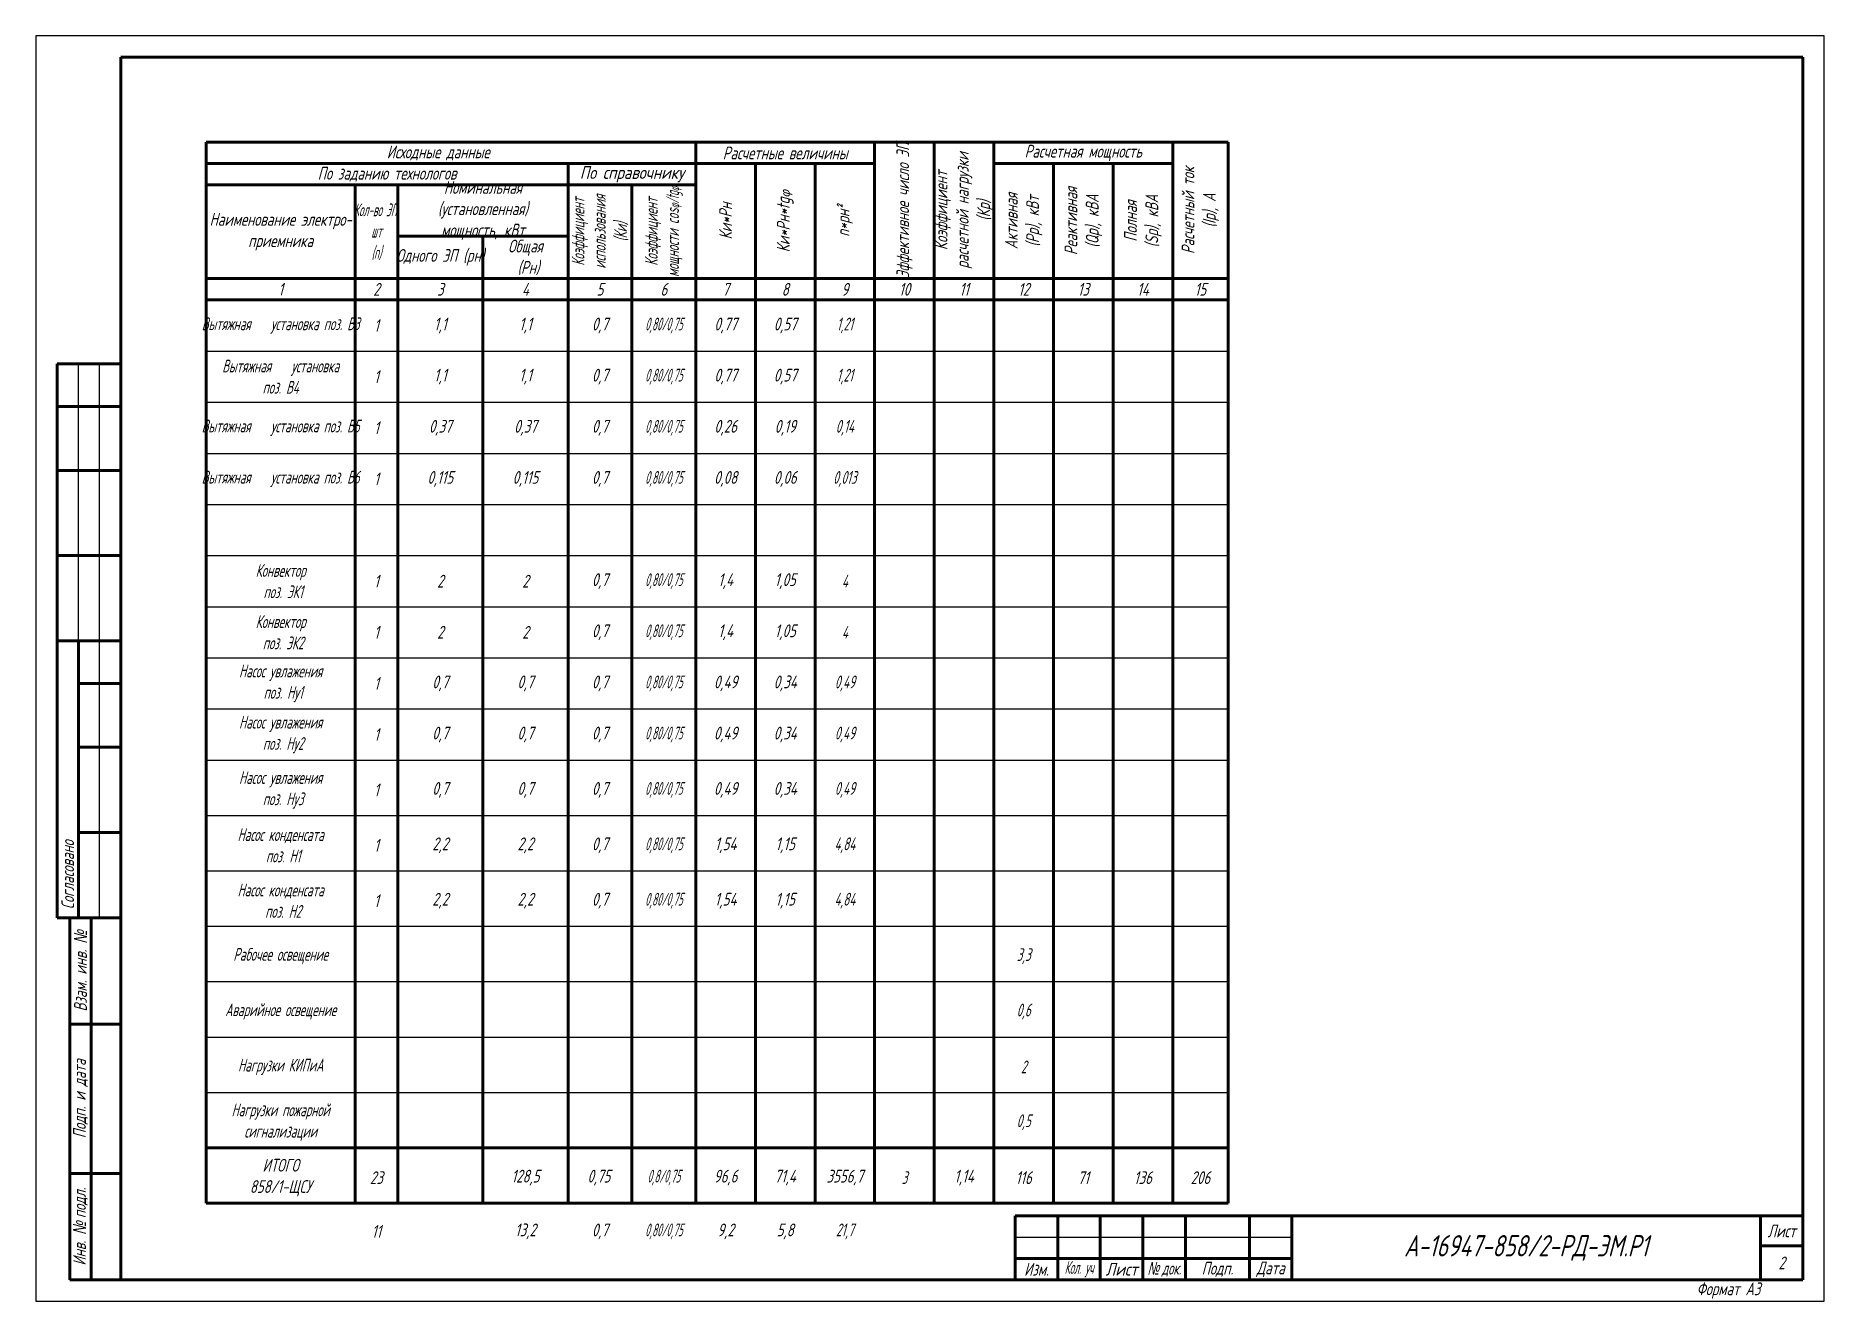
# Model space of a CAD drawing. Header units: millimetres. Extents: x -10490 to 5162, y -5053 to 76.
# Drawn here: x -3238 to -2818, y -814.1 to -517.1 of the extents above; entities that cross this region are included whole.
import ezdxf

# ---------------------------------------------------------------- set-up
doc = ezdxf.new("R2010")
doc.units = ezdxf.units.MM
doc.layers.get('Defpoints').update_dxf_attribs({"color": 33})
for name, color, linetype, lineweight in [('Рамка толстая', 7, 'Continuous', 60), ('Рамка тонкая', 5, 'Continuous', 25), ('Спецификация', 9, 'Continuous', 25), ('ТаБлица', 253, 'Continuous', 25), ('Штампы', 252, 'Continuous', 25)]:
    doc.layers.add(name, color=color, linetype=linetype, lineweight=lineweight)
doc.styles.add('SIMPLEX', font='simplex.shx', dxfattribs={"width": 0.7, "oblique": 15})

msp = doc.modelspace()

# ---------------------------------------------------------------- texts
at = {"layer": 'Defpoints', "char_height": 3, "attachment_point": 5, "style": 'SIMPLEX'}
for s, insert, width in [('11', (-3158.05349, -797.76235), 20), ('13,2', (-3123.04361, -797.76235), 20), ('0,7', (-3105.54361, -797.76235), 15), ('{\\W0.5;0,80/0,75}', (-3090.54361, -797.76235), 15), ('9,2', (-3076.04361, -797.76235), 14), ('5,8', (-3062.04361, -797.76235), 14), ('{\\W0.6;21,7}', (-3048.04361, -797.76235), 14)]:
    msp.add_mtext(s, dxfattribs=dict(at, insert=insert, width=width))
at = {"layer": 'Штампы', "color": 2, "char_height": 3, "rotation": 90, "style": 'SIMPLEX'}
for s, insert, width, attachment_point in [('Эффективное число ЭП', (-3034.04361, -558.14684), 32, 5), ('Коэффициент расчетной нагрузки (Кр)', (-3020.04361, -558.14684), 32, 5), ('Расчетный ток \\P(Iр), А', (-2964.54361, -558.14684), 32, 5), ('{\\W0.6;Коэффициент использования (Ки)}', (-3105.54361, -563.14684), 22, 5), ('{\\W0.6;Коэффициент мощности cos\\fArial|b0|i0|c0|p34;\\H0.66667x;φ\\Fgost|c204;\\H1.5x;/tg\\fArial|b0|i0|c0|p34;\\H0.66667x;φ}', (-3090.54361, -563.14684), 22, 5), ('Ки*Pн*{\\W0.7;tg\\fArial|b0|i0|c0|p34;\\H0.66667x;\\W1;φ}', (-3062.04361, -560.64684), 27, 5), ('Активная \\P(Рр), кВт', (-3006.04361, -560.64684), 27, 5), ('Реактивная \\P(Qр), кВА', (-2992.04361, -560.64684), 27, 5), ('Ки*Pн', (-3076.04361, -560.64684), 27, 5), ('n*рн²', (-3048.04361, -560.64684), 27, 5), ('Полная \\P(Sр), кВА', (-2978.04361, -560.64684), 27, 5), ('Согласовано', (-3230.54361, -722.14684), 61, 4), ('Взам. инв. {\\fArial|b0|i0|c204|p34;№}', (-3227.54361, -736.64684), 25, 5), ('Подп. и дата', (-3227.54361, -766.64684), 35, 5), ('Инв. {\\fArial|b0|i0|c204|p34;№ }подл.', (-3227.54361, -796.64684), 25, 5)]:
    msp.add_mtext(s, dxfattribs=dict(at, insert=insert, width=width, attachment_point=attachment_point))
at = {"layer": 'Штампы', "color": 2, "style": 'SIMPLEX'}
for s, insert, char_height, width, attachment_point in [('Исходные данные', (-3143.54361, -544.64684), 3, 109, 5), ('Расчетные величины', (-3062.04361, -544.64684), 3, 42, 5), ('Расчетная мощность', (-2992.04361, -544.64684), 3, 42, 5), ('По заданию технологов', (-3155.54361, -549.64684), 3, 85, 5), ('{\\W0.8;По справочнику}', (-3098.04361, -549.64684), 3, 30, 5), ('Номинальная  \\P(установленная) \\Pмощность, кВт', (-3133.04361, -558.14684), 3, 40, 5), ('{\\W0.5;Кол-во ЭП, \\Pшт\\P(n)}', (-3158.04361, -563.14684), 3, 10, 5), ('Наименование электро-\\Pприемника', (-3180.54361, -563.14684), 3, 35, 5), ('Одного ЭП (pн)', (-3143.04361, -569.14684), 3, 20, 5), ('Общая\\P (Pн)', (-3123.04361, -569.14684), 3, 20, 5), ('1', (-3180.54361, -576.64684), 3, 35, 5), ('2', (-3158.04361, -576.64684), 3, 10, 5), ('3', (-3143.04361, -576.64684), 3, 20, 5), ('4', (-3123.04361, -576.64684), 3, 20, 5), ('5', (-3105.54361, -576.64684), 3, 15, 5), ('6', (-3090.54361, -576.64684), 3, 15, 5), ('7', (-3076.04361, -576.64684), 3, 14, 5), ('8', (-3062.04361, -576.64684), 3, 14, 5), ('9', (-3048.04361, -576.64684), 3, 14, 5), ('10', (-3034.04361, -576.64684), 3, 14, 5), ('11', (-3020.04361, -576.64684), 3, 14, 5), ('12', (-3006.04361, -576.64684), 3, 14, 5), ('13', (-2992.04361, -576.64684), 3, 14, 5), ('14', (-2978.04361, -576.64684), 3, 14, 5), ('15', (-2964.54361, -576.64684), 3, 13, 5), ('{\\W0.6;Вытяжная    установка поз. В3}', (-3180.54361, -585.14684), 3, 35, 5), ('1', (-3158.04361, -585.14684), 3, 10, 5), ('1,1', (-3143.04361, -585.14684), 3, 20, 5), ('1,1', (-3123.04361, -585.14684), 3, 20, 5), ('0,7', (-3105.54361, -585.14684), 3, 15, 5), ('{\\W0.5;0,80/0,75}', (-3090.54361, -585.14684), 3, 15, 5), ('0,77', (-3076.04361, -585.14684), 3, 14, 5), ('0,57', (-3062.04361, -585.14684), 3, 14, 5), ('{\\W0.6;1,21}', (-3048.04361, -585.14684), 3, 14, 5), ('{\\W0.6;Вытяжная    установка поз. В4}', (-3180.54361, -597.14684), 3, 35, 5), ('1', (-3158.04361, -597.14684), 3, 10, 5), ('1,1', (-3143.04361, -597.14684), 3, 20, 5), ('1,1', (-3123.04361, -597.14684), 3, 20, 5), ('0,7', (-3105.54361, -597.14684), 3, 15, 5), ('{\\W0.5;0,80/0,75}', (-3090.54361, -597.14684), 3, 15, 5), ('0,77', (-3076.04361, -597.14684), 3, 14, 5), ('0,57', (-3062.04361, -597.14684), 3, 14, 5), ('{\\W0.6;1,21}', (-3048.04361, -597.14684), 3, 14, 5), ('{\\W0.6;Вытяжная    установка поз. В5}', (-3180.54361, -609.14684), 3, 35, 5), ('1', (-3158.04361, -609.14684), 3, 10, 5), ('0,37', (-3143.04361, -609.14684), 3, 20, 5), ('0,37', (-3123.04361, -609.14684), 3, 20, 5), ('0,7', (-3105.54361, -609.14684), 3, 15, 5), ('{\\W0.5;0,80/0,75}', (-3090.54361, -609.14684), 3, 15, 5), ('0,26', (-3076.04361, -609.14684), 3, 14, 5), ('0,19', (-3062.04361, -609.14684), 3, 14, 5), ('{\\W0.6;0,14}', (-3048.04361, -609.14684), 3, 14, 5), ('{\\W0.6;Вытяжная    установка поз. В6}', (-3180.54361, -621.14684), 3, 35, 5), ('1', (-3158.04361, -621.14684), 3, 10, 5), ('0,115', (-3143.04361, -621.14684), 3, 20, 5), ('0,115', (-3123.04361, -621.14684), 3, 20, 5), ('0,7', (-3105.54361, -621.14684), 3, 15, 5), ('{\\W0.5;0,80/0,75}', (-3090.54361, -621.14684), 3, 15, 5), ('0,08', (-3076.04361, -621.14684), 3, 14, 5), ('0,06', (-3062.04361, -621.14684), 3, 14, 5), ('{\\W0.6;0,013}', (-3048.04361, -621.14684), 3, 14, 5), ('{\\W0.6;Конвектор\\P поз. ЭК1}', (-3180.54361, -645.14684), 3, 35, 5), ('1', (-3158.04361, -645.14684), 3, 10, 5), ('2', (-3143.04361, -645.14684), 3, 20, 5), ('2', (-3123.04361, -645.14684), 3, 20, 5), ('0,7', (-3105.54361, -645.14684), 3, 15, 5), ('{\\W0.5;0,80/0,75}', (-3090.54361, -645.14684), 3, 15, 5), ('1,4', (-3076.04361, -645.14684), 3, 14, 5), ('1,05', (-3062.04361, -645.14684), 3, 14, 5), ('{\\W0.6;4}', (-3048.04361, -645.14684), 3, 14, 5), ('{\\W0.6;Конвектор\\P поз. ЭК2}', (-3180.54361, -657.14684), 3, 35, 5), ('1', (-3158.04361, -657.14684), 3, 10, 5), ('2', (-3143.04361, -657.14684), 3, 20, 5), ('2', (-3123.04361, -657.14684), 3, 20, 5), ('0,7', (-3105.54361, -657.14684), 3, 15, 5), ('{\\W0.5;0,80/0,75}', (-3090.54361, -657.14684), 3, 15, 5), ('1,4', (-3076.04361, -657.14684), 3, 14, 5), ('1,05', (-3062.04361, -657.14684), 3, 14, 5), ('{\\W0.6;4}', (-3048.04361, -657.14684), 3, 14, 5), ('{\\W0.6;Насос увлажения\\P поз. Ну1}', (-3180.54361, -669.14684), 3, 35, 5), ('1', (-3158.04361, -669.14684), 3, 10, 5), ('0,7', (-3143.04361, -669.14684), 3, 20, 5), ('0,7', (-3123.04361, -669.14684), 3, 20, 5), ('0,7', (-3105.54361, -669.14684), 3, 15, 5), ('{\\W0.5;0,80/0,75}', (-3090.54361, -669.14684), 3, 15, 5), ('0,49', (-3076.04361, -669.14684), 3, 14, 5), ('0,34', (-3062.04361, -669.14684), 3, 14, 5), ('{\\W0.6;0,49}', (-3048.04361, -669.14684), 3, 14, 5), ('{\\W0.6;Насос увлажения\\P поз. Ну2}', (-3180.54361, -681.14684), 3, 35, 5), ('1', (-3158.04361, -681.14684), 3, 10, 5), ('0,7', (-3143.04361, -681.14684), 3, 20, 5), ('0,7', (-3123.04361, -681.14684), 3, 20, 5), ('0,7', (-3105.54361, -681.14684), 3, 15, 5), ('{\\W0.5;0,80/0,75}', (-3090.54361, -681.14684), 3, 15, 5), ('0,49', (-3076.04361, -681.14684), 3, 14, 5), ('0,34', (-3062.04361, -681.14684), 3, 14, 5), ('{\\W0.6;0,49}', (-3048.04361, -681.14684), 3, 14, 5), ('{\\W0.6;Насос увлажения\\P поз. Ну3}', (-3180.54361, -694.14684), 3, 35, 5), ('1', (-3158.04361, -694.14684), 3, 10, 5), ('0,7', (-3143.04361, -694.14684), 3, 20, 5), ('0,7', (-3123.04361, -694.14684), 3, 20, 5), ('0,7', (-3105.54361, -694.14684), 3, 15, 5), ('{\\W0.5;0,80/0,75}', (-3090.54361, -694.14684), 3, 15, 5), ('0,49', (-3076.04361, -694.14684), 3, 14, 5), ('0,34', (-3062.04361, -694.14684), 3, 14, 5), ('{\\W0.6;0,49}', (-3048.04361, -694.14684), 3, 14, 5), ('{\\W0.6;Насос конденсата\\P поз. Н1}', (-3180.54361, -707.14684), 3, 35, 5), ('2,2', (-3143.04361, -707.14684), 3, 20, 5), ('2,2', (-3123.04361, -707.14684), 3, 20, 5), ('0,7', (-3105.54361, -707.14684), 3, 15, 5), ('{\\W0.5;0,80/0,75}', (-3090.54361, -707.14684), 3, 15, 5), ('1,54', (-3076.04361, -707.14684), 3, 14, 5), ('1,15', (-3062.04361, -707.14684), 3, 14, 5), ('{\\W0.6;4,84}', (-3048.04361, -707.14684), 3, 14, 5), ('1', (-3158.04361, -707.14684), 3, 10, 5), ('{\\W0.6;Насос конденсата\\P поз. Н2}', (-3180.54361, -720.14684), 3, 35, 5), ('1', (-3158.04361, -720.14684), 3, 10, 5), ('2,2', (-3143.04361, -720.14684), 3, 20, 5), ('2,2', (-3123.04361, -720.14684), 3, 20, 5), ('0,7', (-3105.54361, -720.14684), 3, 15, 5), ('{\\W0.5;0,80/0,75}', (-3090.54361, -720.14684), 3, 15, 5), ('1,54', (-3076.04361, -720.14684), 3, 14, 5), ('1,15', (-3062.04361, -720.14684), 3, 14, 5), ('{\\W0.6;4,84}', (-3048.04361, -720.14684), 3, 14, 5), ('{\\W0.6;Рабочее освещение}', (-3180.54361, -733.14684), 3, 35, 5), ('{\\W0.6;3,3}', (-3006.04361, -733.14684), 3, 14, 5), ('{\\W0.6;Аварийное освещение}', (-3180.54361, -746.14684), 3, 35, 5), ('{\\W0.6;0,6}', (-3006.04361, -746.14684), 3, 14, 5), ('{\\W0.6;Нагрузки КИПиА}', (-3180.54361, -759.14684), 3, 35, 5), ('{\\W0.6;2}', (-3006.04361, -759.14684), 3, 14, 5), ('{\\W0.6;Нагрузки пожарной сигнализации}', (-3180.54361, -772.14684), 3, 35, 5), ('{\\W0.6;0,5}', (-3006.04361, -772.14684), 3, 14, 5), ('{\\W0.7;Лист}', (-2828.04361, -797.64684), 3, 10, 5), ('А-16947-858/2-РД-ЭМ.Р1', (-2888.04361, -801.64684), 5, 110, 5), ('Изм.', (-3003.04361, -806.64684), 3, 10, 5), ('{\\W0.5;Кол. уч}', (-2993.04361, -806.64684), 3, 10, 5), ('{\\W0.8;Лист}', (-2983.04361, -806.64684), 3, 10, 5), ('{\\fArial|b0|i0|c204|p34;\\W0.6;№ \\Fsimplex|c204;док.}', (-2973.04361, -806.64684), 3, 10, 5), ('Подп.', (-2960.54361, -806.64684), 3, 15, 5), ('{\\W0.7;Дата}', (-2948.04361, -806.64684), 3, 10, 5), ('2', (-2828.04361, -805.14684), 3, 10, 5), ('Формат А3', (-2833.04361, -811.64684), 3, 165, 6)]:
    msp.add_mtext(s, dxfattribs=dict(at, insert=insert, char_height=char_height, width=width, attachment_point=attachment_point))
at = {"layer": 'Штампы', "color": 2, "lineweight": 30, "char_height": 3, "attachment_point": 5, "style": 'SIMPLEX'}
for s, insert, width in [('ИТОГО \\P858/1-ЩСУ', (-3180.54361, -785.14684), 35), ('23', (-3158.04361, -785.14684), 10), ('128,5', (-3123.04361, -785.14684), 20), ('0,75', (-3105.79361, -785.14684), 14.5), ('{\\W0.5;0,8/0,75}', (-3090.54361, -785.14684), 14), ('96,6', (-3076.04361, -785.14684), 14), ('71,4', (-3062.04361, -785.14684), 14), ('3556,7', (-3048.04361, -785.14684), 14), ('{\\W0.6;3}', (-3034.04361, -785.14684), 14), ('1,14', (-3020.04361, -785.14684), 14), ('116', (-3006.04361, -785.14684), 14), ('71', (-2992.04361, -785.14684), 14), ('136', (-2978.04361, -785.14684), 14), ('206', (-2964.54361, -785.14684), 13)]:
    msp.add_mtext(s, dxfattribs=dict(at, insert=insert, width=width))

# ---------------------------------------------------------------- blocks, each defined once
blk = doc.blocks.new('A$C64336E77')
at = {"layer": 'Рамка толстая'}
for p, q in [((20, 5), (20, 292)), ((20, 292), (415, 292)), ((415, 292), (415, 5)), ((20, 5), (415, 5))]:
    blk.add_line(p, q, dxfattribs=at)
at = {"layer": 'Рамка тонкая'}
for p, q in [((0, 297), (0, 0)), ((420, 297), (0, 297)), ((420, 0), (420, 297)), ((0, 0), (420, 0))]:
    blk.add_line(p, q, dxfattribs=at)

# ---------------------------------------------------------------- linework, layer by layer
at = {"layer": 'Спецификация', "lineweight": 60}
for p, q in [((-3218.04361, -522.14684), (-2823.04361, -522.14684)), ((-3218.04361, -522.14684), (-3218.04361, -740.81351)), ((-2823.04361, -522.14684), (-2823.04361, -740.81351))]:
    msp.add_line(p, q, dxfattribs=at)
at = {"layer": 'ТаБлица', "lineweight": 60}
for p, q in [((-3198.04361, -542.14684), (-2958.04361, -542.14684)), ((-3198.04361, -542.14684), (-3198.04361, -791.14684)), ((-3083.04361, -542.14684), (-3083.04361, -579.14684)), ((-3041.04361, -542.14684), (-3041.04361, -579.14684)), ((-3027.04361, -542.14684), (-3027.04361, -579.14684)), ((-3013.04361, -542.14684), (-3013.04361, -579.14684)), ((-2971.04361, -542.14684), (-2971.04361, -579.14684)), ((-2958.04361, -791.14684), (-2958.04361, -542.14684)), ((-3198.04361, -547.14684), (-3041.04361, -547.14684)), ((-3113.04361, -547.14684), (-3113.04361, -579.14684)), ((-3069.04361, -547.14684), (-3069.04361, -579.14684)), ((-3055.04361, -547.14684), (-3055.04361, -579.14684)), ((-3013.04361, -547.14684), (-2971.04361, -547.14684)), ((-2999.04361, -547.14684), (-2999.04361, -579.14684)), ((-2985.04361, -547.14684), (-2985.04361, -579.14684)), ((-3198.04361, -552.14684), (-3083.04361, -552.14684)), ((-3163.04361, -552.14684), (-3163.04361, -579.14684)), ((-3153.04361, -552.14684), (-3153.04361, -579.14684)), ((-3098.04361, -552.14684), (-3098.04361, -579.14684)), ((-3153.04361, -564.14684), (-3113.04361, -564.14684)), ((-3133.04361, -564.14684), (-3133.04361, -579.14684)), ((-3198.04361, -574.14684), (-2958.04361, -574.14684)), ((-3198.04361, -579.14684), (-2958.04361, -579.14684)), ((-3163.04361, -579.14684), (-3163.04361, -791.14684)), ((-3153.04361, -579.14684), (-3153.04361, -791.14684)), ((-3133.04361, -579.14684), (-3133.04361, -791.14684)), ((-3113.04361, -579.14684), (-3113.04361, -791.14684)), ((-3098.04361, -579.14684), (-3098.04361, -791.14684)), ((-3083.04361, -579.14684), (-3083.04361, -791.14684)), ((-3069.04361, -579.14684), (-3069.04361, -791.14684)), ((-3055.04361, -579.14684), (-3055.04361, -791.14684)), ((-3041.04361, -579.14684), (-3041.04361, -791.14684)), ((-3027.04361, -579.14684), (-3027.04361, -791.14684)), ((-3013.04361, -579.14684), (-3013.04361, -791.14684)), ((-2999.04361, -579.14684), (-2999.04361, -791.14684)), ((-2985.04361, -579.14684), (-2985.04361, -791.14684)), ((-2971.04361, -579.14684), (-2971.04361, -791.14684)), ((-3198.04361, -778.14684), (-2958.04361, -778.14684)), ((-3198.04361, -791.14684), (-2958.04361, -791.14684))]:
    msp.add_line(p, q, dxfattribs=at)
at = {"layer": 'ТаБлица'}
for p, q in [((-3198.04361, -591.14684), (-2958.04361, -591.14684)), ((-3198.04361, -603.14684), (-2958.04361, -603.14684)), ((-3198.04361, -615.14684), (-2958.04361, -615.14684)), ((-3198.04361, -627.14684), (-2958.04361, -627.14684)), ((-3198.04361, -639.14684), (-2958.04361, -639.14684)), ((-3198.04361, -651.14684), (-2958.04361, -651.14684)), ((-3198.04361, -663.14684), (-2958.04361, -663.14684)), ((-3198.04361, -675.14684), (-2958.04361, -675.14684)), ((-3198.04361, -687.14684), (-2958.04361, -687.14684)), ((-3198.04361, -700.14684), (-2958.04361, -700.14684)), ((-3198.04361, -713.14684), (-2958.04361, -713.14684)), ((-3198.04361, -726.14684), (-2958.04361, -726.14684)), ((-3198.04361, -739.14684), (-2958.04361, -739.14684)), ((-3198.04361, -752.14684), (-2958.04361, -752.14684)), ((-3198.04361, -765.14684), (-2958.04361, -765.14684))]:
    msp.add_line(p, q, dxfattribs=at)
at = {"layer": 'Штампы', "lineweight": 60}
for p, q in [((-3233.04361, -724.14684), (-3233.04361, -594.14684)), ((-3233.04361, -594.14684), (-3218.04361, -594.14684)), ((-3218.04361, -724.14684), (-3218.04361, -594.14684)), ((-3233.04361, -604.14684), (-3218.04361, -604.14684)), ((-3233.04361, -619.14684), (-3218.04361, -619.14684)), ((-3233.04361, -639.14684), (-3218.04361, -639.14684)), ((-3233.04361, -659.14684), (-3218.04361, -659.14684)), ((-3228.04361, -724.14684), (-3228.04361, -659.14684)), ((-3228.04361, -669.14684), (-3218.04361, -669.14684)), ((-3228.04361, -684.14684), (-3218.04361, -684.14684)), ((-3228.04361, -704.14684), (-3218.04361, -704.14684)), ((-3233.04361, -724.14684), (-3218.04361, -724.14684)), ((-3230.04361, -809.14684), (-3230.04361, -724.14684)), ((-3230.04361, -724.14684), (-3218.04361, -724.14684)), ((-3225.04361, -809.14684), (-3225.04361, -724.14684)), ((-3218.04361, -809.14684), (-3218.04361, -724.14684)), ((-3230.04361, -749.14684), (-3218.04361, -749.14684)), ((-3230.04361, -784.14684), (-3218.04361, -784.14684)), ((-3008.04361, -794.14684), (-2823.04361, -794.14684)), ((-3008.04361, -794.14684), (-3008.04361, -809.14684)), ((-2998.04361, -794.14684), (-2998.04361, -809.14684)), ((-2988.04361, -794.14684), (-2988.04361, -809.14684)), ((-2978.04361, -794.14684), (-2978.04361, -809.14684)), ((-2968.04361, -794.14684), (-2968.04361, -809.14684)), ((-2953.04361, -794.14684), (-2953.04361, -809.14684)), ((-2943.04361, -794.14684), (-2943.04361, -809.14684)), ((-2833.04361, -794.14684), (-2833.04361, -809.14684)), ((-2823.04361, -794.14684), (-2823.04361, -809.14684)), ((-2833.04361, -801.14684), (-2823.04361, -801.14684)), ((-3008.04361, -804.14684), (-2943.04361, -804.14684)), ((-3230.04361, -809.14684), (-3218.04361, -809.14684)), ((-3008.04361, -809.14684), (-2823.04361, -809.14684))]:
    msp.add_line(p, q, dxfattribs=at)
at = {"layer": 'Штампы', "color": 5, "lineweight": 25}
for p, q in [((-3228.04361, -659.14684), (-3228.04361, -594.14684)), ((-3223.04361, -724.14684), (-3223.04361, -594.14684)), ((-3008.04361, -799.14684), (-2943.04361, -799.14684))]:
    msp.add_line(p, q, dxfattribs=at)
at = {"layer": 'Штампы', "color": 8, "lineweight": 0}
msp.add_line((-3008.04361, -814.14684), (-2823.04361, -814.14684), dxfattribs=at)

# ---------------------------------------------------------------- block references
msp.add_blockref('A$C64336E77', (-3238.0436, -814.14683))

msp.set_redraw_order([(e.dxf.handle, doc.entitydb.next_handle()) for e in msp.query("TEXT MTEXT ATTDEF DIMENSION ARC_DIMENSION")])  # texts and dimensions are drawn at this point

doc.saveas('drawing.dxf')
